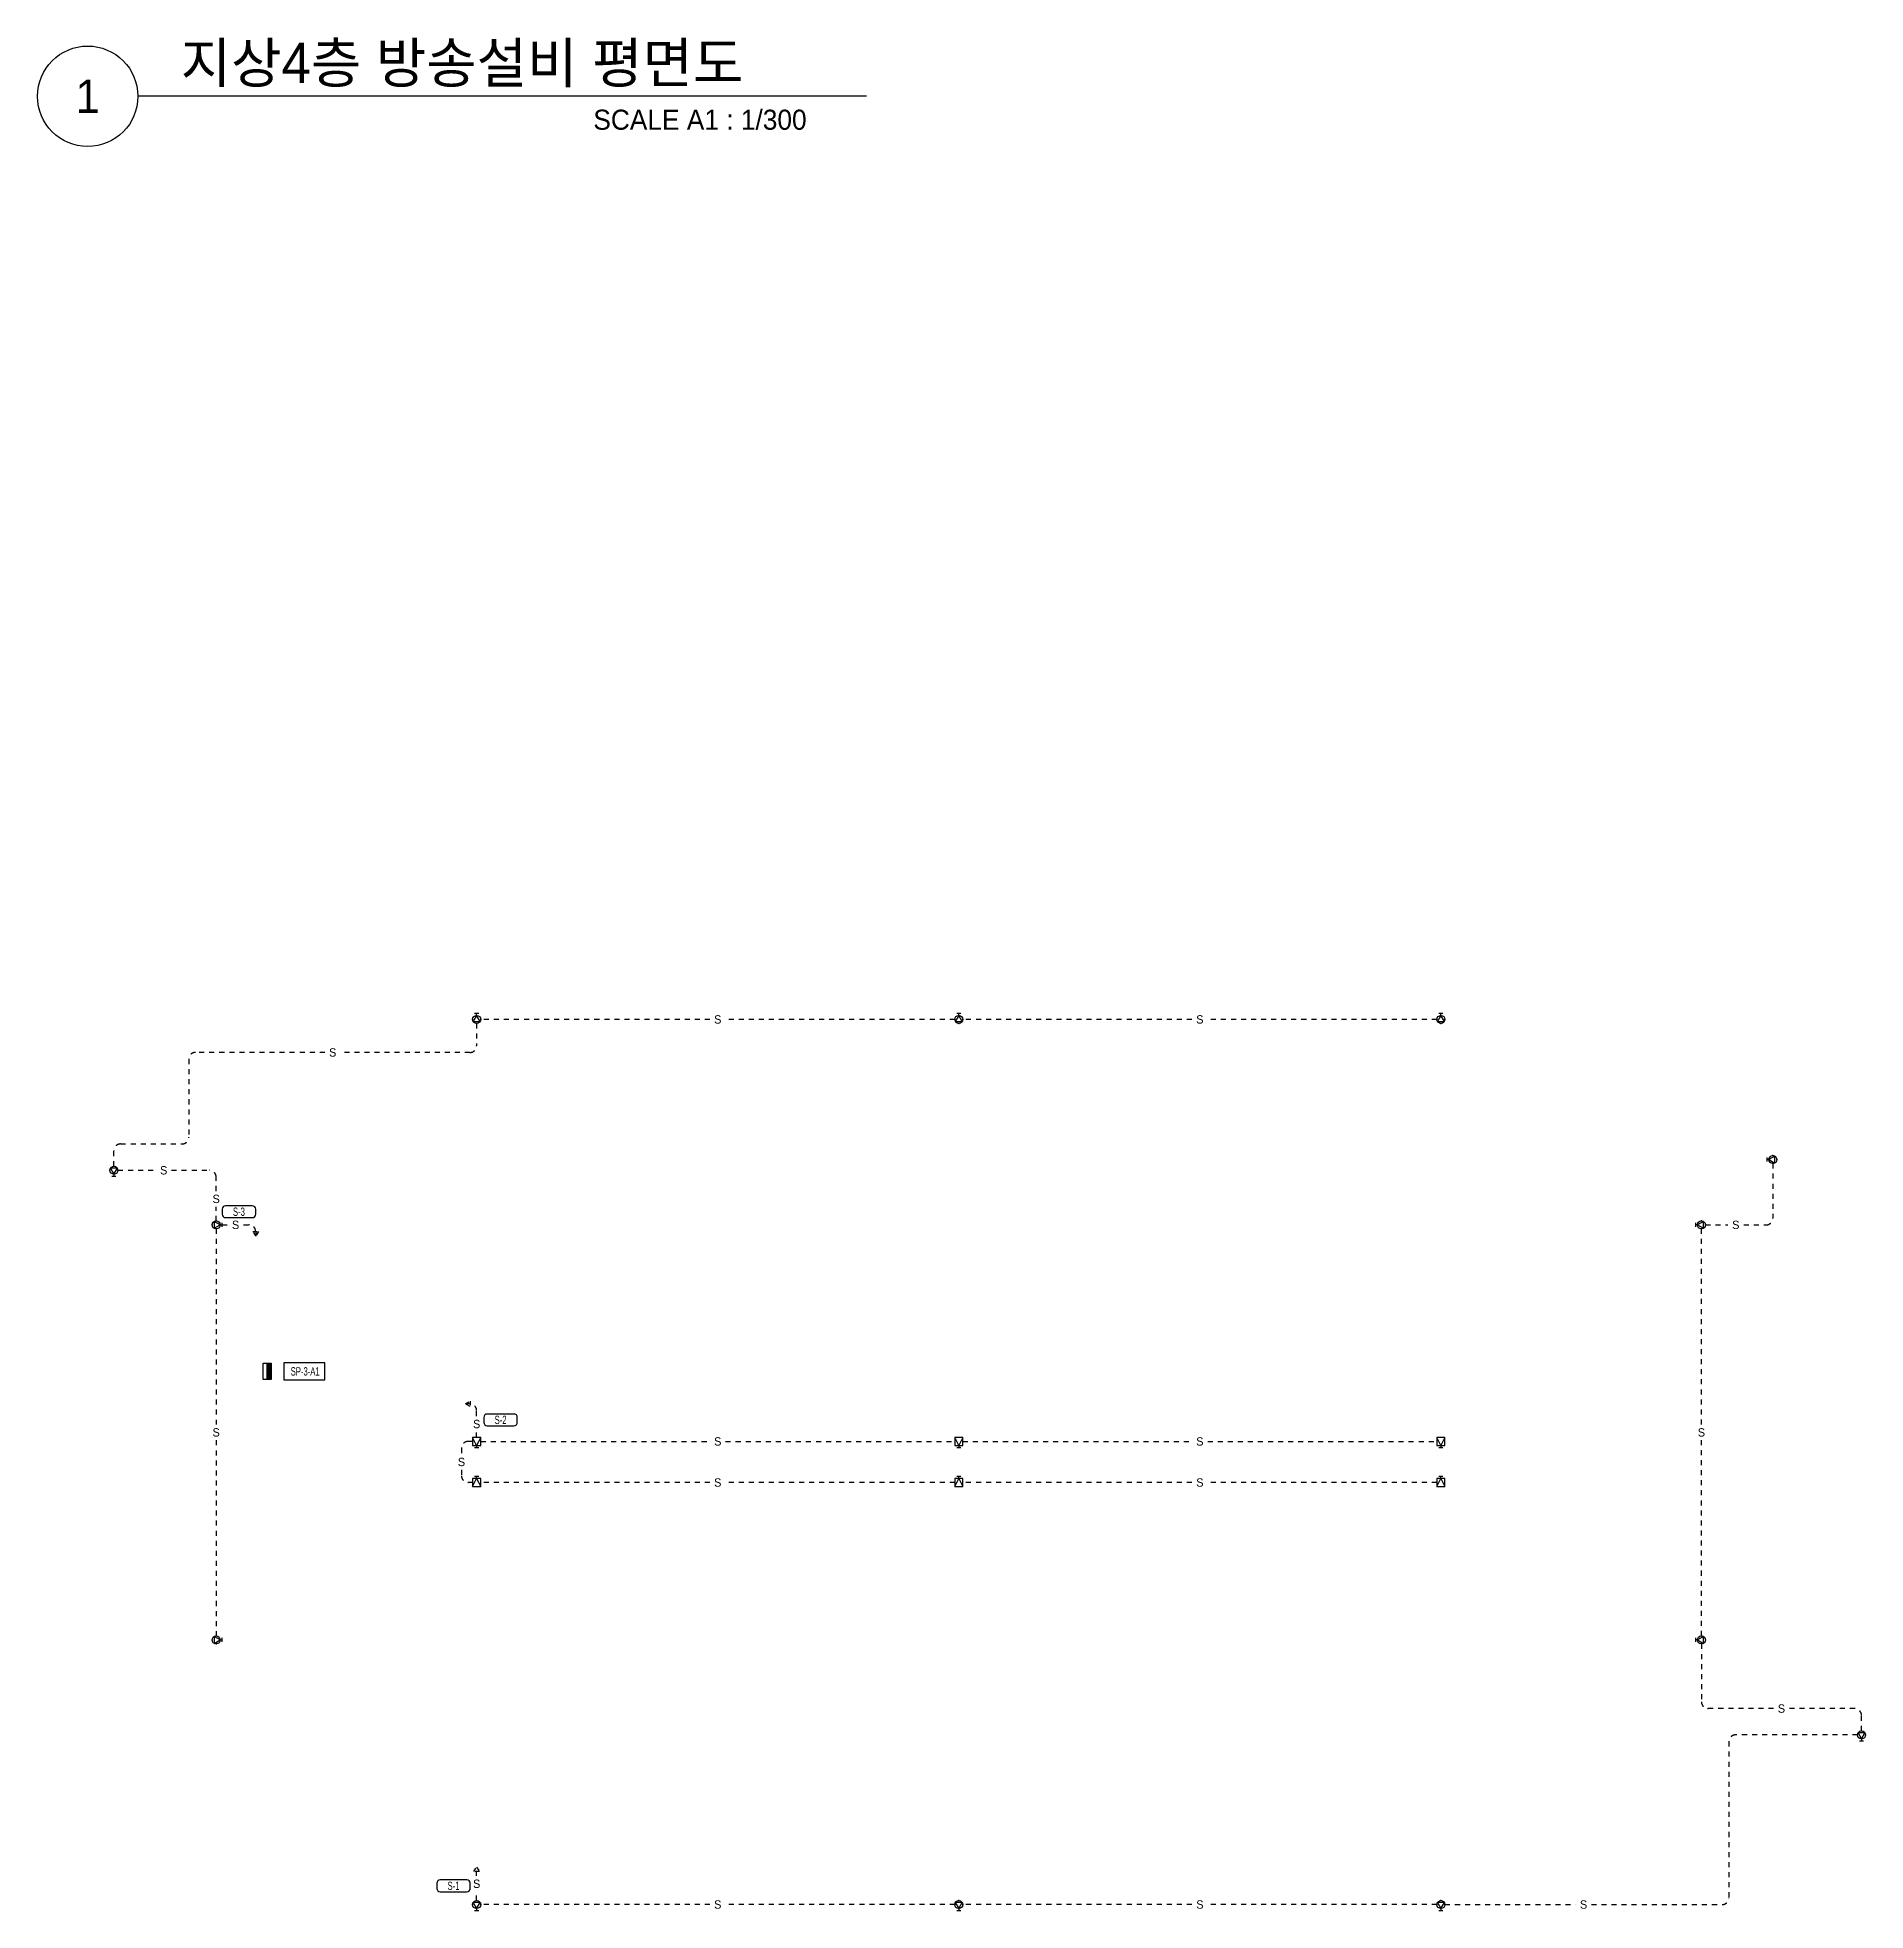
# Model space of a CAD drawing. Header units: millimetres. Extents: x 93478 to 502050, y -351975 to 881490.
# Drawn here: x 93478 to 175376, y 286205 to 370135 of the extents above; entities that cross this region are included whole.
import ezdxf
from ezdxf.enums import TextEntityAlignment as Align

# ---------------------------------------------------------------- set-up
doc = ezdxf.new("R2010")
doc.units = ezdxf.units.MM
doc.header["$LTSCALE"] = 150
doc.linetypes.add('D1', pattern=[3, 1, -1, 1])
for name, color, linetype in [('------30 Public Address Terminal Board', 3, 'Continuous'), ('------31 Speaker', 3, 'Continuous'), ('-----23 Concealed or Exposed Wire', 4, 'D1'), ('-----41 Drawing Title', 2, 'Continuous')]:
    doc.layers.add(name, color=color, linetype=linetype)
doc.styles.add('ELEC', font='')
doc.styles.get('ELEC').set_extended_font_data('Dotum')

msp = doc.modelspace()

# ---------------------------------------------------------------- texts
at = {"layer": '------30 Public Address Terminal Board', "style": 'ELEC', "width": 0.7}
msp.add_text('SP-3-A1', height=375, dxfattribs=at).set_placement((105472, 310365), align=Align.MIDDLE_CENTER)
at = {"layer": '-----23 Concealed or Exposed Wire', "ltscale": 1.5, "style": 'ELEC'}
for p in [(123954, 326135), (145554, 326135), (106704, 324655), (99134, 319375, 0), (101484, 318093), (102354, 316930), (169564, 316930), (113154, 308005), (101484, 307630), (123954, 307225), (145554, 307225), (168024, 307630, 0), (112474, 306305), (123954, 305385), (145554, 305385), (171610, 295255), (113154, 287405), (123954, 286475), (145554, 286475), (162744, 286475)]:
    msp.add_text('S', height=375, dxfattribs=at).set_placement(p, align=Align.MIDDLE_CENTER)
at = {"layer": '-----41 Drawing Title', "color": 2, "style": 'ELEC'}
msp.add_text('지상4층 방송설비 평면도', height=1800, dxfattribs=at).set_placement((99895, 368100))
at = {"layer": '-----41 Drawing Title', "color": 7, "style": 'ELEC'}
msp.add_text('1', height=1500, dxfattribs=at).set_placement((95728, 367500), align=Align.MIDDLE)
at = {"layer": '-----41 Drawing Title', "style": 'ELEC'}
msp.add_text('SCALE A1 : 1/300', height=900, dxfattribs=at).set_placement((127937, 366000), align=Align.RIGHT)
at = {"linetype": 'Continuous', "style": 'ELEC', "width": 0.7}
for s, p in [('S-3', (102504, 317518)), ('S-2', (114226, 308191)), ('S-1', (112119, 287313))]:
    msp.add_text(s, height=375, dxfattribs=at).set_placement(p, align=Align.MIDDLE)

# ---------------------------------------------------------------- blocks, each defined once
blk = doc.blocks.new('I05')
blk.add_hatch(color=256).paths.add_polyline_path([(300, 150), (-300, 150), (-300, 0), (300, 0)])
blk.add_line((-300, 150), (300, 150))
blk.add_lwpolyline([(-300, 0), (-300, 300), (300, 300), (300, 0)], close=True)
blk = doc.blocks.new('I04')
for p, q in [((-375, 150), (-75, 0)), ((-75, 0), (-375, -150)), ((-75, 0), (0, 0)), ((0, -75), (0, 75))]:
    blk.add_line(p, q)
blk.add_lwpolyline([(-375, -150), (-75, -150), (-75, 150), (-375, 150)], close=True)
blk = doc.blocks.new('I02')
for p, q in [((-75, 0), (0, 0)), ((0, -75), (0, 75))]:
    blk.add_line(p, q)
blk.add_lwpolyline([(-300, -130), (-75, 0), (-300, 130)], close=True)
at = {"linetype": 'Continuous'}
blk.add_circle((-225, 0), 150, dxfattribs=at)
for p in [(-225, 150), (-375, 0), (-225, -150), (-75, 0)]:
    blk.add_point(p)
blk = doc.blocks.new('O07')
blk.add_lwpolyline([(0, -100), (173, 0), (0, 100)], close=True)

# ---------------------------------------------------------------- linework, layer by layer
at = {"layer": '------30 Public Address Terminal Board', "color": 1, "elevation": 0}
msp.add_lwpolyline([(104514, 310740), (104514, 309990), (106354, 309990), (106354, 310740)], close=True, dxfattribs=at)
at = {"layer": '-----23 Concealed or Exposed Wire', "ltscale": 1.5}
for p, q in [((113154, 325955), (113154, 324955)), ((123600, 326135), (113334, 326135)), ((134574, 326135), (124307, 326135)), ((145200, 326135), (134934, 326135)), ((156174, 326135), (145907, 326135)), ((100254, 324355), (100254, 320855)), ((106350, 324655), (100554, 324655)), ((112854, 324655), (107057, 324655)), ((96904, 319555), (96904, 320255)), ((97204, 320555), (99954, 320555)), ((97084, 319375), (98780, 319375)), ((99487, 319375), (101184, 319375)), ((101484, 318446), (101484, 319075)), ((171224, 319675), (171224, 317230)), ((101484, 317110), (101484, 317739)), ((101484, 316750), (101484, 307984)), ((101754, 316930), (102000, 316930)), ((102707, 316930), (102954, 316930)), ((103254, 316630), (103254, 316430)), ((168024, 307984), (168024, 316750)), ((168204, 316930), (169210, 316930)), ((169917, 316930), (170924, 316930)), ((112854, 308905), (112654, 308905)), ((113154, 308359), (113154, 308605)), ((101484, 307276), (101484, 298510)), ((112974, 307225), (112774, 307225)), ((113154, 307405), (113154, 307651)), ((113334, 307225), (123600, 307225)), ((124307, 307225), (134574, 307225)), ((134934, 307225), (145200, 307225)), ((145907, 307225), (156174, 307225)), ((168024, 298510), (168024, 307276)), ((112474, 306925), (112474, 306659)), ((112474, 305951), (112474, 305685)), ((112974, 305385), (112774, 305385)), ((123600, 305385), (113334, 305385)), ((134574, 305385), (124307, 305385)), ((145200, 305385), (134934, 305385)), ((156174, 305385), (145907, 305385)), ((168024, 298150), (168024, 295555)), ((171256, 295255), (168324, 295255)), ((174896, 295255), (171964, 295255)), ((175196, 294255), (175196, 294955)), ((169254, 293775), (169254, 286775)), ((175016, 294075), (169554, 294075)), ((113154, 287759), (113154, 288155)), ((113154, 286655), (113154, 287051)), ((123600, 286475), (113334, 286475)), ((134574, 286475), (124307, 286475)), ((145200, 286475), (134934, 286475)), ((156174, 286475), (145907, 286475)), ((156534, 286475), (162390, 286475)), ((163097, 286475), (168954, 286475))]:
    msp.add_line(p, q, dxfattribs=at)
for centre, start, end in [((112854, 324955), 270, 0), ((100554, 324355), 90, 180), ((99954, 320855), 270, 0), ((97204, 320255), 90, 180), ((101184, 319075), 0, 90), ((102954, 316630), 0, 90), ((170924, 317230), 270, 0), ((112854, 308605), 0, 90), ((112774, 306925), 90, 180), ((112774, 305685), 180, 270), ((168324, 295555), 180, 270), ((174896, 294955), 0, 90), ((169554, 293775), 90, 180), ((168954, 286775), 270, 0)]:
    msp.add_arc(centre, 300, start, end, dxfattribs=at)
at = {"layer": '-----41 Drawing Title', "color": 7}
msp.add_line((130622, 367500), (97978, 367500), dxfattribs=at)
msp.add_circle((95728, 367500), 2250, dxfattribs=at)
at = {"color": 1, "linetype": 'Continuous', "elevation": 0}
for points in [[(101754, 317405, 0.414214), (101904, 317255), (103104, 317255, 0.414214), (103254, 317405), (103254, 317630, 0.414214), (103104, 317780), (101904, 317780, 0.414214), (101754, 317630)], [(113476, 308079, 0.414214), (113626, 307929), (114826, 307929, 0.414214), (114976, 308079), (114976, 308304, 0.414214), (114826, 308454), (113626, 308454, 0.414214), (113476, 308304)], [(111369, 287200, 0.414214), (111519, 287050), (112719, 287050, 0.414214), (112869, 287200), (112869, 287425, 0.414214), (112719, 287575), (111519, 287575, 0.414214), (111369, 287425)]]:
    msp.add_lwpolyline(points, format="xyb", close=True, dxfattribs=at)

# ---------------------------------------------------------------- block references
at = {"layer": '------30 Public Address Terminal Board', "xscale": 1.2, "yscale": 1.2, "zscale": 1.2, "rotation": 90}
msp.add_blockref('I05', (103954, 310365), dxfattribs=at)
at = {"layer": '------31 Speaker', "xscale": 1.2, "yscale": 1.2, "zscale": 1.2}
for name, p, rotation in [('I02', (113154, 326405), 90), ('I02', (134754, 326405), 90), ('I02', (156354, 326405), 90), ('I02', (170954, 319855), 180), ('I02', (96904, 319105), 270), ('I02', (167754, 316930), 180), ('I04', (113154, 306955), 270), ('I04', (134754, 306955), 270), ('I04', (156354, 306955), 270), ('I04', (113154, 305655), 89.99999999999999), ('I04', (134754, 305655), 89.99999999999999), ('I04', (156354, 305655), 89.99999999999999), ('I02', (167754, 298330), 180), ('I02', (175196, 293805), 270), ('I02', (113154, 286205), 270), ('I02', (134754, 286205), 270), ('I02', (156354, 286205), 270)]:
    msp.add_blockref(name, p, dxfattribs=dict(at, rotation=rotation))
for p in [(101754, 316930), (101754, 298330)]:
    msp.add_blockref('I02', p, dxfattribs=at)
at = {"layer": '-----23 Concealed or Exposed Wire', "ltscale": 1.5, "xscale": -1.2, "yscale": 1.2, "zscale": 1.2}
for p, rotation in [((103254, 316638), 90), ((113154, 287947), 270)]:
    msp.add_blockref('O07', p, dxfattribs=dict(at, rotation=rotation))
msp.add_blockref('O07', (112861, 308905), dxfattribs=at)

msp.set_redraw_order([(e.dxf.handle, doc.entitydb.next_handle()) for e in msp.query("TEXT MTEXT ATTDEF DIMENSION ARC_DIMENSION")])  # texts and dimensions are drawn at this point

doc.saveas('drawing.dxf')
